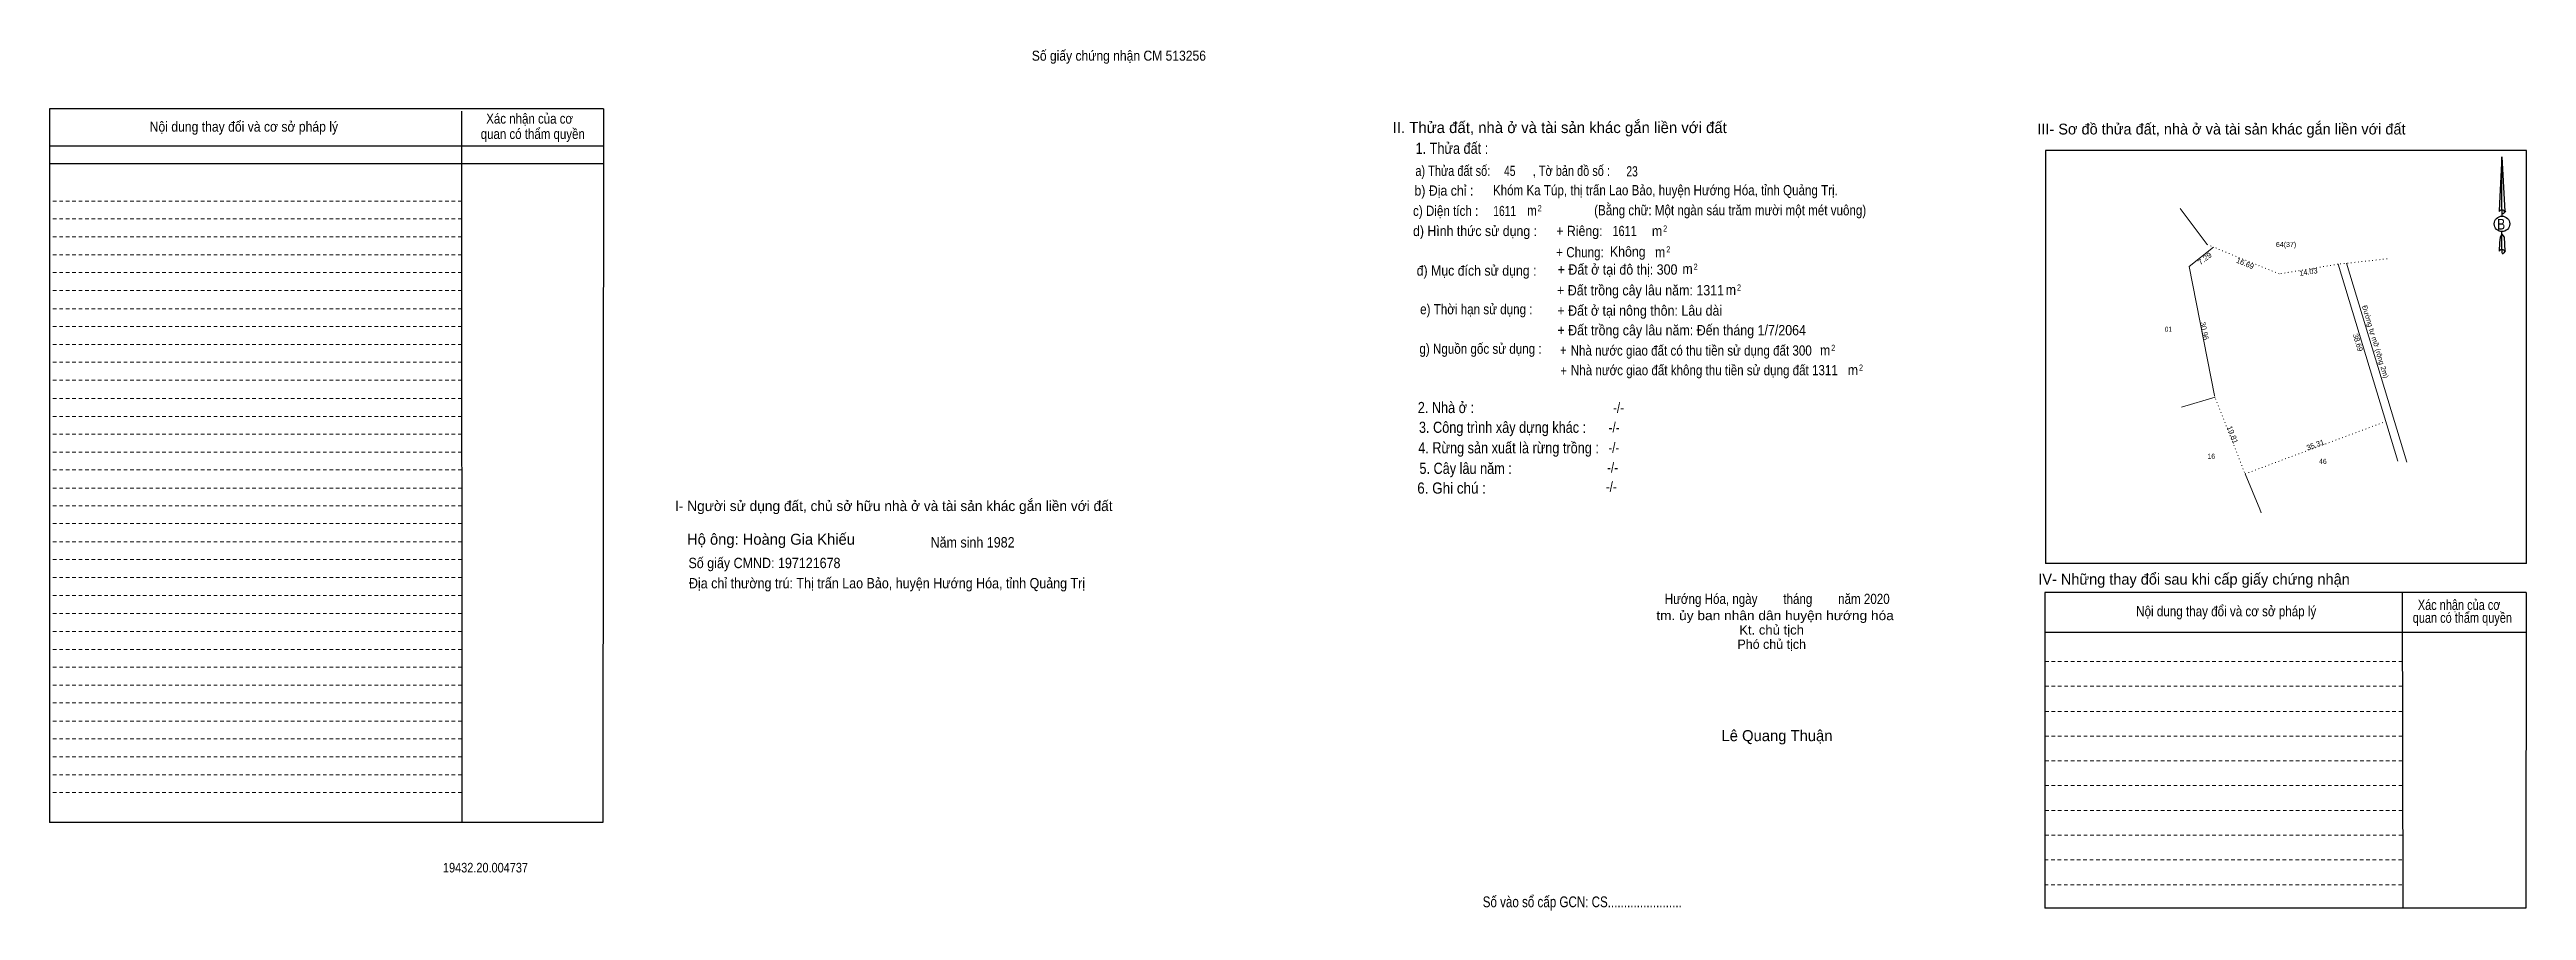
# Model space of a CAD drawing. Header units: metres. Extents: x 534265 to 535647, y 1836382 to 1836975.
# Drawn here: x 534265 to 534848, y 1836773 to 1836975 of the extents above; entities that cross this region are included whole.
import ezdxf
from ezdxf.enums import TextEntityAlignment as Align

# ---------------------------------------------------------------- set-up
doc = ezdxf.new("R2010")
doc.units = ezdxf.units.M
doc.header["$LTSCALE"] = 0.56
doc.header["$PDMODE"] = 32
doc.header["$PDSIZE"] = 0.28
doc.linetypes.add('DOTTED', pattern=[1.5, 0.3, -1.2])
doc.linetypes.add('SHORT_DASHED', pattern=[2.7, 1.5, -1.2])
for name, color, linetype, lineweight in [('10', 7, 'DOTTED', 13), ('18', 7, 'Continuous', 25), ('28', 7, 'SHORT_DASHED', 13), ('40', 7, 'Continuous', 13), ('63', 7, 'Continuous', 13)]:
    doc.layers.add(name, color=color, linetype=linetype, lineweight=lineweight)
doc.layers.add('32', color=7, linetype='Continuous')
doc.layers.add('9', color=7, linetype='Continuous')

msp = doc.modelspace()

# ---------------------------------------------------------------- texts
at = {"layer": '10', "width": 0.75}
msp.add_text('45', height=2.4, dxfattribs=at).set_placement((534608.625, 1836945.41), align=Align.CENTER)
at = {"layer": '18'}
for s, height, p in [('II. Thửa đất, nhà ở và tài sản khác gắn liền với đất', 2.625, (534620.375, 1836955.52)), ('Hộ ông: Hoàng Gia Khiếu', 2.59, (534434.895, 1836858.61)), ('Phó chủ tịch', 2.19, (534670.22, 1836834.1)), ('Lê Quang Thuận', 2.6, (534671.46, 1836812.37))]:
    msp.add_text(s, height=height, dxfattribs=at).set_placement(p, align=Align.CENTER)
for s, height, width, p in [('1. Thửa đất :', 2.625, 0.85, (534595.015, 1836950.63)), ('b) Địa chỉ : ', 2.406, 0.9, (534593.535, 1836940.79)), ('a) Thửa đất số:              , Tờ bản đồ số : ', 2.406, 0.8, (534609.66, 1836945.44)), ('23', 2.4, 0.75, (534637.385, 1836945.32)), ('c) Diện tích :                                                   ', 2.406, 0.85, (534612.925, 1836936.02)), ('1611', 2.4, 0.75, (534607.43, 1836935.99)), (' m', 2.406, 0.85, (534613.47, 1836936.08)), ('2', 1.457, 0.75, (534615.645, 1836937.1)), ('(Bằng chữ: Một ngàn sáu trăm mười một mét vuông)', 2.4, 0.85, (534660.455, 1836936.17)), ('d) Hình thức sử dụng :', 2.406, 0.9, (534600.455, 1836931.28)), ('+ Riêng: ', 2.406, 0.9, (534625.405, 1836931.28)), (' m', 2.406, 0.9, (534642.855, 1836931.28)), ('2', 1.457, 0.8, (534645.16, 1836932.3)), ('B', 2.52, 0.85, (534841.74, 1836932.81)), ('       + Chung:', 2.406, 0.85, (534622.485, 1836926.27)), ('Không', 2.406, 0.9, (534636.375, 1836926.42)), (' m', 2.406, 0.9, (534643.575, 1836926.3)), ('2', 1.457, 0.8, (534645.91, 1836927.41)), ('đ) Mục đích sử dụng :', 2.406, 0.9, (534600.82, 1836921.95)), ('+ Đất trồng cây lâu năm: 1311', 2.43, 0.9, (534639.38, 1836917.31)), ('+ Đất ở tại đô thị: 300', 2.43, 0.9, (534633.97, 1836922.19)), (' m', 2.406, 0.9, (534650.035, 1836922.34)), ('2', 1.457, 0.8, (534652.33, 1836923.33)), (' m', 2.406, 0.9, (534660.225, 1836917.43)), ('2', 1.457, 0.8, (534662.53, 1836918.42)), ('e) Thời hạn sử dụng :', 2.406, 0.85, (534600.76, 1836912.86)), ('+ Đất ở tại nông thôn: Lâu dài', 2.43, 0.9, (534639.2, 1836912.53)), ('+ Đất trồng cây lâu năm: Đến tháng 1/7/2064', 2.43, 0.9, (534649.055, 1836907.91)), ('g) Nguồn gốc sử dụng :', 2.406, 0.85, (534601.74, 1836903.56)), ('+ ', 2.43, 0.8, (534621.55, 1836903.23)), (' m', 2.406, 0.9, (534682.375, 1836903.2)), ('2', 1.457, 0.8, (534684.68, 1836904.22)), ('+ ', 2.43, 0.8, (534621.64, 1836898.37)), (' m', 2.406, 0.9, (534688.915, 1836898.56)), ('2', 1.457, 0.8, (534691.22, 1836899.58)), ('2. Nhà ở :', 2.625, 0.85, (534593.61, 1836889.6)), ('3. Công trình xây dựng khác :', 2.625, 0.85, (534606.925, 1836884.95)), ('4. Rừng sản xuất là rừng trồng :', 2.625, 0.85, (534608.34, 1836880.12)), ('6. Ghi chú :', 2.625, 0.9, (534594.95, 1836870.64)), ('5. Cây lâu năm :', 2.625, 0.85, (534598.245, 1836875.29)), ('Hướng Hóa, ngày        tháng        năm 2020', 2.4, 0.85, (534671.515, 1836844.67)), ('tm. ủy ban nhân dân huyện hướng hóa', 2.19, 1.1, (534671.01, 1836840.86)), ('Kt. chủ tịch', 2.19, 1.05, (534670.19, 1836837.47)), ('19432.20.004737', 2.26, 0.85, (534367.76, 1836781.46)), ('Số vào sổ cấp GCN: CS.......................', 2.549, 0.8, (534625.68, 1836773.27))]:
    msp.add_text(s, height=height, dxfattribs=dict(at, width=width)).set_placement(p, align=Align.CENTER)
at = {"layer": '18', "width": 0.85}
for s, p in [('Khóm Ka Túp, thị trấn Lao Bảo, huyện Hướng Hóa, tỉnh Quảng Trị.', (534604.67, 1836940.88)), ('Nhà nước giao đất có thu tiền sử dụng đất 300', (534622.94, 1836903.14)), ('Nhà nước giao đất không thu tiền sử dụng đất 1311', (534622.99, 1836898.51))]:
    msp.add_text(s, height=2.4, dxfattribs=at).set_placement(p)
at = {"layer": '28'}
for s, height, width, p in [('Xác nhận của cơ', 2.377, 0.85, (534378.14, 1836957.74)), ('Xác nhận của cơ', 2.377, 0.85, (534378.14, 1836957.74)), ('Nội dung thay đổi và cơ sở pháp lý', 2.377, 0.9, (534310.945, 1836955.85)), ('Nội dung thay đổi và cơ sở pháp lý', 2.377, 0.9, (534310.945, 1836955.85)), (' quan có thẩm quyền', 2.377, 0.85, (534378.505, 1836954.14)), (' quan có thẩm quyền', 2.377, 0.85, (534378.505, 1836954.14)), ('-/-', 2.406, 0.85, (534634.2, 1836889.69)), ('-/-', 2.406, 0.85, (534633.15, 1836885.01)), ('-/-', 2.406, 0.85, (534633.09, 1836880.27)), ('-/-', 2.406, 0.85, (534632.5, 1836871.07)), ('-/-', 2.406, 0.85, (534632.79, 1836875.59)), ('Nội dung thay đổi và cơ sở pháp lý', 2.406, 0.85, (534777.1, 1836841.76)), ('Xác nhận của cơ', 2.406, 0.8, (534831.87, 1836843.26)), (' quan có thẩm quyền', 2.406, 0.8, (534832.265, 1836840.23))]:
    msp.add_text(s, height=height, dxfattribs=dict(at, width=width)).set_placement(p, align=Align.CENTER)
for s, height, p in [('III- Sơ đồ thửa đất, nhà ở và tài sản khác gắn liền với đất', 2.552, (534775.975, 1836955.19)), ('I- Người sử dụng đất, chủ sở hữu nhà ở và tài sản khác gắn liền với đất', 2.41, (534463.785, 1836866.54)), ('IV- Những thay đổi sau khi cấp giấy chứng nhận', 2.552, (534769.525, 1836849.23))]:
    msp.add_text(s, height=height, dxfattribs=at).set_placement(p, align=Align.CENTER)
at = {"layer": '28', "width": 0.9}
for s, p in [('Số giấy CMND: 197121678', (534415.49, 1836853.1)), ('Năm sinh 1982', (534472.43, 1836857.96)), ('Địa chỉ thường trú: Thị trấn Lao Bảo, huyện Hướng Hóa, tỉnh Quảng Trị', (534415.61, 1836848.34))]:
    msp.add_text(s, height=2.44, dxfattribs=at).set_placement(p)
at = {"layer": '32'}
for s, width, p in [('64(37)', 0.9, (534791.17, 1836928.7)), ('01', 0.75, (534763.495, 1836908.74)), ('16', 0.85, (534773.595, 1836878.83)), ('46', 0.85, (534799.835, 1836877.64))]:
    msp.add_text(s, height=1.2, dxfattribs=dict(at, width=width)).set_placement(p, align=Align.CENTER)
at = {"layer": '32', "width": 0.95}
msp.add_text('Đường tự mỡ (rộng 2m)', height=1.2, rotation=286.843, dxfattribs=at).set_placement((534811.6048, 1836906.2338), align=Align.CENTER)
at = {"layer": '40', "width": 0.9}
msp.add_text('Số giấy chứng nhận CM 513256', height=2.363, dxfattribs=at).set_placement((534516.705, 1836972.56), align=Align.CENTER)
at = {"layer": '63'}
for s, rotation, width, p in [('7.29', 38.537, 1.1, (534772.4506, 1836925.4693)), ('14.03', 9.355, 0.9, (534796.5184, 1836922.2062)), ('30.96', 281.005, 0.9, (534771.3687, 1836908.8243)), ('38.69', 286.857, 0.95, (534807.4684, 1836906.0412)), ('19.81', 291.345, 0.95, (534778.0039, 1836884.2875)), ('35.31', 20.421, 0.95, (534798.282, 1836881.5395))]:
    msp.add_text(s, height=1.25, rotation=rotation, dxfattribs=dict(at, width=width)).set_placement(p, align=Align.CENTER)
msp.add_text('16.69', height=1.25, rotation=337.784, dxfattribs=at).set_placement((534781.3087, 1836924.2605), align=Align.CENTER)
at = {"layer": '9', "width": 0.8}
msp.add_text('1611', height=2.4, dxfattribs=at).set_placement((534635.63, 1836931.28), align=Align.CENTER)

# ---------------------------------------------------------------- linework, layer by layer
at = {"layer": '10'}
for p, q in [((534772.59, 1836929.3), (534774.1, 1836928.68)), ((534814.94, 1836925.92), (534803.53, 1836924.67)), ((534774.31, 1836893.75), (534781.52, 1836875.3)), ((534781.52, 1836875.3), (534814.61, 1836887.62))]:
    msp.add_line(p, q, dxfattribs=at)
at = {"layer": '10', "linetype": 'Continuous'}
for p, q in [((534766.58, 1836891.01), (534774.46, 1836893.36)), ((534781.52, 1836875.3), (534784.99, 1836866.95)), ((534784.99, 1836866.95), (534785.33, 1836866.14))]:
    msp.add_line(p, q, dxfattribs=at)
at = {"layer": '10'}
msp.add_lwpolyline([(534803.39, 1836924.65), (534789.55, 1836922.37), (534774.1, 1836928.68)], dxfattribs=at)
at = {"layer": '18'}
for p, q in [((534841.91, 1836949.94), (534842.63, 1836937.04)), ((534841.91, 1836949.94), (534842.63, 1836937.04)), ((534841.91, 1836949.94), (534842.63, 1836937.04)), ((534841.34, 1836939.05), (534841.31, 1836937.04)), ((534841.91, 1836937.43), (534841.91, 1836936.92)), ((534841.91, 1836936.92), (534841.91, 1836936.59)), ((534841.91, 1836936.59), (534841.91, 1836936.14)), ((534841.91, 1836936.59), (534841.91, 1836936.14)), ((534841.91, 1836936.59), (534841.91, 1836936.14)), ((534841.91, 1836931.76), (534841.91, 1836932.39)), ((534841.91, 1836931.76), (534841.91, 1836932.39)), ((534841.91, 1836931.76), (534841.91, 1836932.39)), ((534841.91, 1836931.76), (534842.45, 1836931.01)), ((534841.91, 1836931.76), (534842.45, 1836931.01)), ((534841.91, 1836931.76), (534842.45, 1836931.01)), ((534842.45, 1836931.01), (534842.63, 1836927.71)), ((534842.45, 1836931.01), (534842.63, 1836927.71)), ((534842.45, 1836931.01), (534842.63, 1836927.71)), ((534841.91, 1836928.13), (534841.91, 1836927.62)), ((534841.91, 1836927.62), (534841.91, 1836927.26))]:
    msp.add_line(p, q, dxfattribs=at)
for points in [[(534841.91, 1836937.43), (534841.91, 1836949.94), (534841.34, 1836939.05)], [(534841.91, 1836928.13), (534841.91, 1836931.76), (534841.52, 1836931.01), (534841.34, 1836929.66), (534841.31, 1836927.71)]]:
    msp.add_lwpolyline(points, dxfattribs=at)
for centre, start_param, end_param in [((534841.9492, 1836936.9785), 1.57079633, 3.07445202), ((534841.9492, 1836936.9785), 0.06714063, 1.57079633), ((534841.9492, 1836936.9785), 4.71238898, 6.28318531), ((534841.9492, 1836927.6085), 2.49106941, 3.07427841), ((534841.9492, 1836927.6085), 1.57079633, 2.49106941), ((534841.9492, 1836927.6085), 0.06714063, 1.57079633), ((534841.9492, 1836927.6085), 4.71238898, 6.28318531)]:
    msp.add_ellipse(centre, major_axis=(0.6619, 0), ratio=0.655448, start_param=start_param, end_param=end_param, dxfattribs=at)
msp.add_ellipse((534841.9485, 1836934.1495), major_axis=(0, 1.8359), ratio=0.983453, dxfattribs=at)
for p in [(534842.63, 1836937.04), (534842.63, 1836927.71)]:
    msp.add_point(p, dxfattribs=at)
at = {"layer": '28', "linetype": 'Continuous', "lineweight": 25}
for p, q in [((534395.48, 1836961.22), (534265.25, 1836961.22)), ((534362.15, 1836960.71), (534362.21, 1836793.19)), ((534395.48, 1836961.22), (534395.36, 1836793.19)), ((534395.48, 1836952.46), (534265.46, 1836952.46)), ((534395.48, 1836952.46), (534265.46, 1836952.46)), ((534395.48, 1836948.26), (534265.46, 1836948.26)), ((534847.7, 1836854.18), (534734.6, 1836854.18)), ((534818.51, 1836847.37), (534818.6, 1836773.06)), ((534847.64, 1836847.37), (534847.55, 1836773.06)), ((534847.55, 1836837.98), (534734.45, 1836837.98)), ((534395.36, 1836793.19), (534265.25, 1836793.25)), ((534847.55, 1836773.06), (534734.45, 1836773.06))]:
    msp.add_line(p, q, dxfattribs=at)
at = {"layer": '28'}
for p, q in [((534362.15, 1836939.53), (534265.25, 1836939.53)), ((534362.15, 1836935.33), (534265.25, 1836935.33)), ((534362.15, 1836931.13), (534265.25, 1836931.13)), ((534362.15, 1836926.84), (534265.25, 1836926.84)), ((534362.15, 1836922.67), (534265.25, 1836922.67)), ((534362.15, 1836918.44), (534265.25, 1836918.44)), ((534362.15, 1836914.15), (534265.25, 1836914.15)), ((534362.15, 1836910.01), (534265.25, 1836910.01)), ((534362.15, 1836905.75), (534265.25, 1836905.75)), ((534362.15, 1836901.58), (534265.25, 1836901.58)), ((534362.15, 1836897.38), (534265.25, 1836897.38)), ((534362.15, 1836893.06), (534265.25, 1836893.06)), ((534362.15, 1836888.83), (534265.25, 1836888.83)), ((534362.15, 1836884.66), (534265.25, 1836884.66)), ((534362.15, 1836880.43), (534265.25, 1836880.43)), ((534362.15, 1836876.23), (534265.25, 1836876.23)), ((534362.15, 1836871.94), (534265.25, 1836871.94)), ((534362.15, 1836867.77), (534265.25, 1836867.77)), ((534362.15, 1836863.6), (534265.25, 1836863.6)), ((534362.15, 1836859.31), (534265.25, 1836859.31)), ((534362.15, 1836855.11), (534265.25, 1836855.11)), ((534362.15, 1836850.91), (534265.25, 1836850.91)), ((534362.15, 1836846.68), (534265.25, 1836846.68)), ((534362.15, 1836842.42), (534265.25, 1836842.42)), ((534362.15, 1836838.19), (534265.25, 1836838.19)), ((534362.15, 1836833.96), (534265.25, 1836833.96)), ((534362.15, 1836829.82), (534265.25, 1836829.82)), ((534818.51, 1836831.11), (534734.45, 1836831.11)), ((534362.15, 1836825.56), (534265.25, 1836825.56)), ((534362.15, 1836821.36), (534265.25, 1836821.36)), ((534818.51, 1836825.29), (534734.45, 1836825.29)), ((534362.15, 1836817.1), (534265.25, 1836817.1)), ((534818.51, 1836819.38), (534734.45, 1836819.38)), ((534362.15, 1836812.93), (534265.25, 1836812.93)), ((534362.15, 1836808.7), (534265.25, 1836808.7)), ((534818.51, 1836813.56), (534734.45, 1836813.56)), ((534362.15, 1836804.44), (534265.25, 1836804.44)), ((534818.51, 1836807.71), (534734.45, 1836807.71)), ((534362.15, 1836800.3), (534265.25, 1836800.3)), ((534818.51, 1836801.95), (534734.45, 1836801.95)), ((534818.51, 1836796.07), (534734.45, 1836796.07)), ((534818.51, 1836790.22), (534734.45, 1836790.22)), ((534818.42, 1836784.4), (534734.45, 1836784.4)), ((534818.42, 1836778.55), (534734.45, 1836778.55))]:
    msp.add_line(p, q, dxfattribs=at)
at = {"layer": '28', "linetype": 'Continuous', "lineweight": 25}
for points in [[(534395.48, 1836961.22), (534265.25, 1836961.22), (534265.25, 1836793.25)], [(534847.7, 1836854.18), (534847.7, 1836951.44), (534734.6, 1836951.44), (534734.6, 1836854.18)], [(534847.64, 1836847.37), (534734.45, 1836847.37), (534734.45, 1836773.06)]]:
    msp.add_lwpolyline(points, dxfattribs=at)
at = {"layer": '40'}
for p, q in [((534772.59, 1836929.3), (534766.29, 1836937.78)), ((534768.4, 1836924.14), (534774.1, 1836928.68)), ((534768.4, 1836924.14), (534774.31, 1836893.75)), ((534803.39, 1836924.65), (534817.44, 1836878.29)), ((534805.41, 1836924.88), (534819.59, 1836878.04))]:
    msp.add_line(p, q, dxfattribs=at)

msp.set_redraw_order([(e.dxf.handle, doc.entitydb.next_handle()) for e in msp.query("TEXT MTEXT ATTDEF DIMENSION ARC_DIMENSION")])  # texts and dimensions are drawn at this point

doc.saveas('drawing.dxf')
